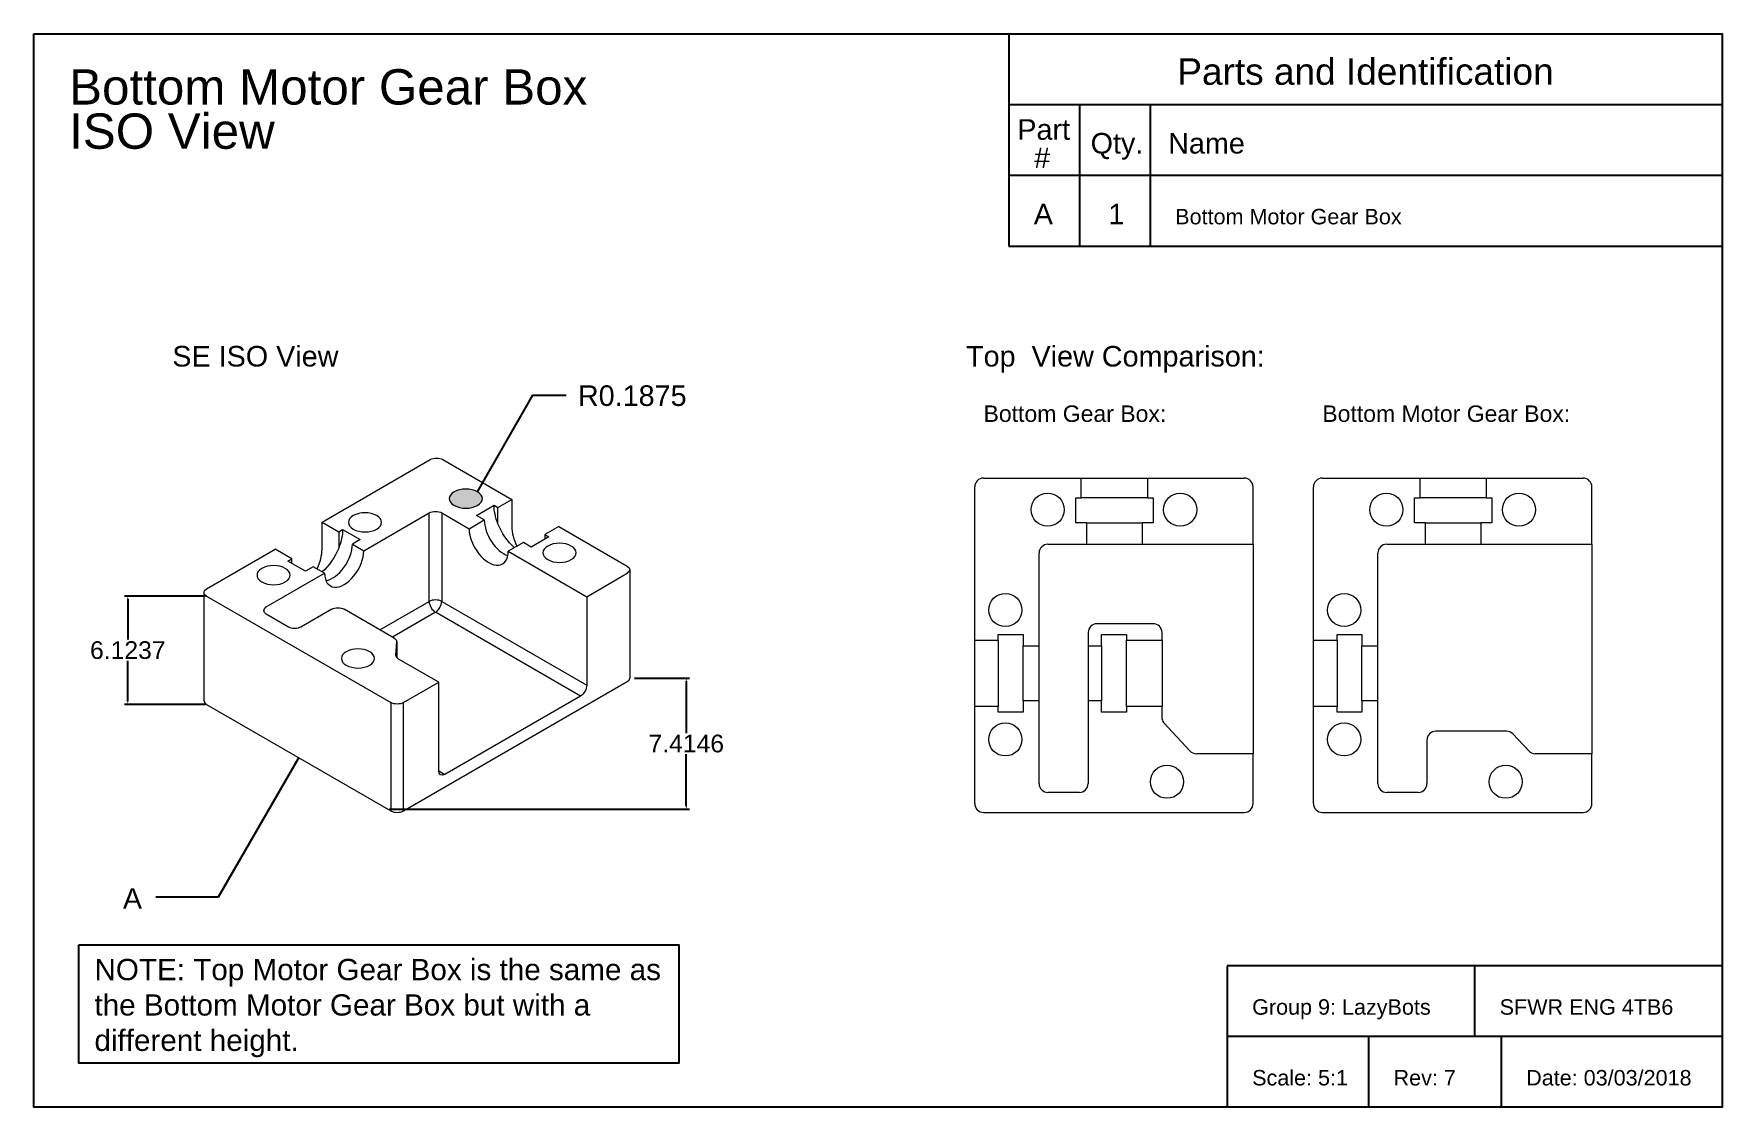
# Model space of a CAD drawing. Header units: inches. Extents: x 0 to 1256, y -61 to 0.
# Drawn here: x 949.5 to 1045.1, y -60.7 to 0 of the extents above; entities that cross this region are included whole.
import ezdxf
from ezdxf.enums import TextEntityAlignment as Align

# ---------------------------------------------------------------- set-up
doc = ezdxf.new("R2010")
doc.units = ezdxf.units.IN
doc.header["$LTSCALE"] = 2
doc.header["$MEASUREMENT"] = 0
doc.styles.get("Standard").update_dxf_attribs({"font": 'arial.ttf'})
doc.dimstyles.get("Standard").update_dxf_attribs({"dimtxt": 0.18, "dimasz": 0.18, "dimexe": 0.18, "dimexo": 0.0625, "dimgap": 0.09, "dimtad": 0, "dimtih": 1, "dimtoh": 1, "dimdec": 4, "dimzin": 0, "dimdsep": 46, "dimtxsty": 'Standard', "dimcen": 0.09, "dimadec": 0, "dimazin": 0, "dimtfac": 1, "dimtdec": 4, "dimtofl": 0, "dimtmove": 0, "dimatfit": 3, "dimfxl": 1, "dimtolj": 1, "dimtzin": 0, "dimarcsym": 0})

msp = doc.modelspace()

# ---------------------------------------------------------------- texts
msp.add_text('Parts and Identification', height=1.4981879).set_placement((1024.87262, -3.33288), align=Align.BOTTOM_CENTER)
for s, height, p in [('Bottom Motor Gear Box', 1.9975839, (951.54545, -4)), ('ISO View', 1.997584, (951.54545, -6.5)), ('Part', 1.163935, (1005.17997, -5.99162)), ('Qty.', 1.163935, (1009.32614, -6.77084)), ('Name', 1.163935, (1013.71127, -6.77084)), ('#', 1.16393, (1006.12556, -7.59185)), ('A', 1.16393, (1006.10913, -10.77084)), ('1', 1.16393, (1010.32988, -10.77084)), ('Bottom Motor Gear Box', 0.8729512, (1014.10913, -10.77084)), ('SE ISO View', 1.163935, (957.38166, -18.80874)), ('Top  View Comparison:', 1.163935, (1002.27877, -18.80874)), ('R0.1875', 1.163935, (980.32489, -21.03668)), ('Bottom Gear Box:', 0.931148, (1003.26834, -21.93812)), ('Bottom Motor Gear Box:', 0.931148, (1022.43011, -21.93812)), ('A', 1.16393, (954.58638, -49.46354, 0)), ('Group 9: LazyBots', 0.8729512, (1018.46194, -55.44807)), ('SFWR ENG 4TB6', 0.8729512, (1032.46194, -55.44807)), ('Scale: 5:1', 0.872951, (1018.46194, -59.44807)), ('Rev: 7', 0.872951, (1026.46103, -59.44807)), ('Date: 03/03/2018', 0.8729512, (1033.96103, -59.44807))]:
    msp.add_text(s, height=height).set_placement(p)
at = {"insert": (952.97701, -52.29601), "char_height": 1.2, "attachment_point": 1}
msp.add_mtext_dynamic_manual_height_columns('NOTE: Top Motor Gear Box is the same as the Bottom Motor Gear Box but with a different height.', width=33.8835558, gutter_width=1, heights=[0], dxfattribs=at)

# ---------------------------------------------------------------- blocks, each defined once
blk = doc.blocks.new('*D41')
at = {"color": 0, "lineweight": -2, "transparency": 16777216}
for p, q in [((959.258, -31.782), (954.684, -31.782)), ((954.864, -31.962), (954.864, -34.243)), ((954.864, -37.726), (954.864, -35.445)), ((959.258, -37.906), (954.684, -37.906))]:
    blk.add_line(p, q, dxfattribs=at)
at = {"color": 0, "transparency": 16777216}
for points in [[(954.834, -31.962), (954.894, -31.962), (954.864, -31.782)], [(954.834, -37.726), (954.894, -37.726), (954.864, -37.906)]]:
    blk.add_solid(points, dxfattribs=at)
at = {"layer": 'Defpoints', "color": 0, "transparency": 16777216}
for p in [(954.864, -31.782), (959.321, -31.782), (959.321, -37.906)]:
    blk.add_point(p, dxfattribs=at)
at = {"color": 0, "transparency": 16777216, "insert": (954.864, -34.844), "char_height": 1, "attachment_point": 5}
blk.add_mtext('\\A1;6.1237', dxfattribs=at)
blk = doc.blocks.new('*D40')
at = {"color": 0, "lineweight": -2, "transparency": 16777216}
for p, q in [((983.527, -36.418), (986.635, -36.418)), ((986.455, -36.598), (986.455, -39.525)), ((986.455, -43.653), (986.455, -40.726)), ((969.649, -43.833), (986.635, -43.833))]:
    blk.add_line(p, q, dxfattribs=at)
at = {"color": 0, "transparency": 16777216}
for points in [[(986.425, -36.598), (986.485, -36.598), (986.455, -36.418)], [(986.425, -43.653), (986.485, -43.653), (986.455, -43.833)]]:
    blk.add_solid(points, dxfattribs=at)
at = {"layer": 'Defpoints', "color": 0, "transparency": 16777216}
for p in [(983.465, -36.418), (986.455, -36.418), (969.587, -43.833)]:
    blk.add_point(p, dxfattribs=at)
at = {"color": 0, "transparency": 16777216, "insert": (986.455, -40.125), "char_height": 1, "attachment_point": 5}
blk.add_mtext('\\A1;7.4146', dxfattribs=at)

# ---------------------------------------------------------------- dimensions: what is measured, and where the dimension line sits
dim = msp.add_linear_dim(base=(954.86365, -31.78212), p1=(959.32095, -37.90585), p2=(959.32095, -31.78212), angle=90, dimstyle='Standard', override={"dimtxt": 1})
dim.commit()
dim.dimension.update_dxf_attribs({"geometry": '*D41', "text_midpoint": (954.86365, -34.84399)})
dim = msp.add_linear_dim(base=(986.45514, -36.4181), p1=(969.58654, -43.83269), p2=(983.46456, -36.4181), angle=90, dimstyle='Standard', override={"dimtxt": 1})
dim.commit()
dim.dimension.update_dxf_attribs({"geometry": '*D40', "text_midpoint": (986.45514, -40.12539), "dimtype": 160})

# ---------------------------------------------------------------- hatches: boundary and pattern name
at = {"true_color": 0x939598}
h = msp.add_hatch(color=252, dxfattribs=at)
h.dxf.hatch_style = 1
edge = h.paths.add_edge_path()
edge.add_ellipse((973.98293, -26.27708), major_axis=(0.9375, 0), ratio=0.57735027, start_angle=0, end_angle=360, ccw=False)

# ---------------------------------------------------------------- linework, layer by layer
for p, q in [((1004.69355, -4), (1045.0517, -4)), ((1008.69355, -4), (1008.69355, -12)), ((1012.69355, -4), (1012.69355, -12)), ((1004.69355, -8), (1045.0517, -8)), ((1004.69355, -12), (1045.0517, -12)), ((1045.04636, -52.67723), (1017.04636, -52.67723)), ((1017.04636, -52.67723), (1017.04636, -60.67722)), ((1031.04636, -52.67723), (1031.04636, -56.67723)), ((1045.04636, -56.67723), (1017.04636, -56.67723)), ((1025.04545, -56.67723), (1025.04545, -60.67722)), ((1032.54545, -56.67723), (1032.54545, -60.67722))]:
    msp.add_line(p, q)
at = {"linetype": 'Continuous', "lineweight": 0, "extrusion": (1.25969e-16, 0.816497, 0.57735)}
for p, q in [((965.85239, -27.60295), (971.97407, -24.06859)), ((972.68118, -24.06859), (976.58974, -26.3252)), ((974.58617, -27.22765), (975.58054, -26.65355)), ((975.58054, -26.65355), (975.80078, -26.78071)), ((975.80078, -26.78071), (976.58974, -26.3252)), ((976.58974, -26.3252), (976.58974, -27.85613)), ((965.85239, -27.60295), (966.79423, -28.14672)), ((965.85239, -29.13388), (965.85239, -27.60295)), ((968.20917, -29.21879), (971.91251, -27.08066)), ((971.91251, -32.0857), (971.91251, -27.08066)), ((972.61962, -27.08066), (974.17213, -27.977)), ((972.61962, -27.08066), (972.61962, -32.0857)), ((974.17213, -27.977), (975.02811, -27.4828)), ((975.02811, -27.4828), (974.58617, -27.22765)), ((975.80078, -27.69941), (975.80078, -26.78071)), ((966.79423, -28.14672), (967.01521, -28.01915)), ((966.79423, -28.14672), (966.79423, -29.06682)), ((967.01521, -28.01915), (968.00957, -28.59325)), ((968.00957, -28.59325), (967.56763, -28.8484)), ((978.67413, -28.43963), (977.67976, -29.01373)), ((979.24139, -27.85613), (978.45243, -28.31164)), ((978.45243, -28.31164), (978.67413, -28.43963)), ((978.45243, -28.31164), (978.45243, -28.56763)), ((979.24139, -27.85613), (983.111, -30.09025)), ((959.32095, -31.37388), (963.20074, -29.13388)), ((964.14259, -29.67766), (963.20074, -29.13388)), ((967.56763, -28.8484), (968.20917, -29.21879)), ((977.23782, -28.75858), (976.38184, -29.25278)), ((976.38184, -29.25278), (980.82525, -31.81818)), ((977.67976, -29.01373), (977.23782, -28.75858)), ((962.69697, -32.40126), (965.99946, -30.49457)), ((963.92161, -29.80523), (964.14259, -29.67766)), ((964.91598, -30.37933), (963.92161, -29.80523)), ((964.14259, -29.93281), (964.14259, -29.67766)), ((965.35792, -30.12418), (964.91598, -30.37933)), ((965.99946, -30.49457), (965.35792, -30.12418)), ((980.82525, -31.81818), (983.111, -30.4985)), ((983.25745, -30.29438), (983.25745, -36.4181)), ((959.1745, -37.70172), (959.1745, -31.578)), ((959.32095, -31.78212), (969.75077, -37.80379)), ((969.12573, -33.69465), (971.91251, -32.0857)), ((972.61962, -32.0857), (980.82525, -36.82323)), ((980.82525, -31.81818), (980.82525, -36.82323)), ((963.95069, -33.53334), (962.69697, -32.80951)), ((966.39851, -32.52834), (964.6578, -33.53334)), ((969.93208, -34.1602), (967.10562, -32.52834)), ((972.26607, -32.69808), (969.83284, -34.1029)), ((980.4717, -37.4356), (972.26607, -32.69808)), ((970.03329, -35.12834), (970.07823, -34.37425)), ((970.07823, -34.37425), (970.07823, -35.25825)), ((970.07853, -35.25862), (970.07853, -34.36432)), ((970.03329, -35.12834), (970.03329, -35.14819)), ((972.4503, -36.65346), (970.17944, -35.34239)), ((970.45788, -43.92751), (983.111, -36.62222)), ((970.45788, -37.80379), (972.4503, -36.65346)), ((972.4503, -41.65851), (972.4503, -36.65346)), ((959.32095, -37.90585), (969.75077, -43.92751)), ((969.75077, -37.80379), (969.75077, -43.92751)), ((970.45788, -43.92751), (970.45788, -37.80379)), ((980.4717, -37.4356), (972.80385, -41.86263)), ((972.4503, -41.65851), (972.80385, -41.86263))]:
    msp.add_line(p, q, dxfattribs=at)
at = {"color": 0, "linetype": 'Continuous', "lineweight": 0}
for p, q in [((1002.76834, -34.27521), (1002.76834, -25.61784)), ((1003.26834, -25.11784), (1008.79588, -25.11784)), ((1008.79588, -25.11784), (1012.54588, -25.11784)), ((1008.79588, -26.23359), (1008.79588, -25.11784)), ((1012.54588, -25.11784), (1018.01834, -25.11784)), ((1012.54588, -25.11784), (1012.54588, -26.23359)), ((1018.51834, -28.85038), (1018.51834, -25.61784)), ((1008.48441, -27.63984), (1008.48441, -26.23359)), ((1008.48441, -26.23359), (1008.79588, -26.23359)), ((1012.54588, -26.23359), (1008.79588, -26.23359)), ((1012.54588, -26.23359), (1012.85941, -26.23359)), ((1012.85941, -26.23359), (1012.85941, -27.63984)), ((1009.10941, -27.63984), (1008.48441, -27.63984)), ((1009.10941, -28.85038), (1009.10941, -27.63984)), ((1009.10941, -27.63984), (1012.23441, -27.63984)), ((1012.85941, -27.63984), (1012.23441, -27.63984)), ((1012.23441, -27.63984), (1012.23441, -28.85038)), ((1006.41383, -34.58771), (1006.41383, -29.35038)), ((1006.91383, -28.85038), (1009.10941, -28.85038)), ((1009.10941, -28.85038), (1012.23441, -28.85038)), ((1012.23441, -28.85038), (1018.51834, -28.85038)), ((1018.51834, -28.85038), (1018.51834, -29.35038)), ((1018.51834, -29.35038), (1018.51834, -40.19436)), ((1012.86378, -33.34821), (1009.68686, -33.34821)), ((1002.76834, -34.27521), (1004.10032, -34.27521)), ((1002.76834, -38.02521), (1002.76834, -34.27521)), ((1004.10032, -34.27521), (1004.10032, -33.96271)), ((1004.10032, -33.96271), (1005.50657, -33.96271)), ((1004.10032, -34.27521), (1004.10032, -38.02521)), ((1005.50657, -33.96271), (1005.50657, -34.58771)), ((1009.18686, -33.84821), (1009.18686, -34.58771)), ((1009.94022, -34.58771), (1009.94022, -33.96271)), ((1009.94022, -33.96271), (1011.34647, -33.96271)), ((1011.34647, -33.96271), (1011.34647, -34.27521)), ((1011.34647, -34.27521), (1013.36378, -34.27521)), ((1011.34647, -38.02521), (1011.34647, -34.27521)), ((1013.36378, -34.27521), (1013.36378, -33.84821)), ((1013.36378, -34.27521), (1013.36378, -38.02521)), ((1005.50657, -34.58771), (1006.41383, -34.58771)), ((1005.50657, -37.71271), (1005.50657, -34.58771)), ((1006.41383, -37.71271), (1006.41383, -34.58771)), ((1009.18686, -34.58771), (1009.18686, -37.71271)), ((1009.18686, -34.58771), (1009.94022, -34.58771)), ((1009.94022, -34.58771), (1009.94022, -37.71271)), ((1004.10032, -38.02521), (1002.76834, -38.02521)), ((1002.76834, -43.51206), (1002.76834, -38.02521)), ((1004.10032, -38.33771), (1004.10032, -38.02521)), ((1006.41383, -37.71271), (1005.50657, -37.71271)), ((1005.50657, -37.71271), (1005.50657, -38.33771)), ((1006.41383, -42.38313), (1006.41383, -37.71271)), ((1009.94022, -37.71271), (1009.18686, -37.71271)), ((1009.18686, -37.71271), (1009.18686, -42.38313)), ((1009.94022, -38.33771), (1009.94022, -37.71271)), ((1013.36378, -38.02521), (1011.34647, -38.02521)), ((1011.34647, -38.02521), (1011.34647, -38.33771)), ((1013.36378, -38.74334), (1013.36378, -38.02521)), ((1005.50657, -38.33771), (1004.10032, -38.33771)), ((1011.34647, -38.33771), (1009.94022, -38.33771)), ((1014.94137, -40.53554), (1013.48661, -38.97711)), ((1018.51834, -40.69436), (1015.30687, -40.69436)), ((1018.51834, -40.19436), (1018.51834, -40.69436)), ((1018.51834, -43.51206), (1018.51834, -40.69436)), ((1008.68686, -42.88313), (1006.91383, -42.88313)), ((1003.26834, -44.01206), (1018.01834, -44.01206))]:
    msp.add_line(p, q, dxfattribs=at)
at = {"linetype": 'Continuous', "lineweight": 0}
for p, q in [((1021.93011, -34.27521), (1021.93011, -25.61784)), ((1022.43011, -25.11784), (1027.95765, -25.11784)), ((1027.95765, -25.11784), (1031.70765, -25.11784)), ((1027.95765, -26.23359), (1027.95765, -25.11784)), ((1031.70765, -25.11784), (1037.18011, -25.11784)), ((1031.70765, -25.11784), (1031.70765, -26.23359)), ((1037.68011, -28.85038), (1037.68011, -25.61784)), ((1027.64617, -27.63984), (1027.64617, -26.23359)), ((1027.64617, -26.23359), (1027.95765, -26.23359)), ((1031.70765, -26.23359), (1027.95765, -26.23359)), ((1031.70765, -26.23359), (1032.02117, -26.23359)), ((1032.02117, -26.23359), (1032.02117, -27.63984)), ((1028.27117, -27.63984), (1027.64617, -27.63984)), ((1028.27117, -28.85038), (1028.27117, -27.63984)), ((1028.27117, -27.63984), (1031.39617, -27.63984)), ((1032.02117, -27.63984), (1031.39617, -27.63984)), ((1031.39617, -27.63984), (1031.39617, -28.85038)), ((1025.5756, -34.58771), (1025.5756, -29.35038)), ((1026.0756, -28.85038), (1028.27117, -28.85038)), ((1028.27117, -28.85038), (1031.39617, -28.85038)), ((1031.39617, -28.85038), (1037.68011, -28.85038)), ((1037.68011, -28.85038), (1037.68011, -29.35038)), ((1037.68011, -29.35038), (1037.68011, -40.19436)), ((1021.93011, -34.27521), (1023.26208, -34.27521)), ((1021.93011, -38.02521), (1021.93011, -34.27521)), ((1023.26208, -34.27521), (1023.26208, -33.96271)), ((1023.26208, -33.96271), (1024.66833, -33.96271)), ((1023.26208, -34.27521), (1023.26208, -38.02521)), ((1024.66833, -33.96271), (1024.66833, -34.58771)), ((1024.66833, -34.58771), (1025.5756, -34.58771)), ((1024.66833, -37.71271), (1024.66833, -34.58771)), ((1025.5756, -37.71271), (1025.5756, -34.58771)), ((1023.26208, -38.02521), (1021.93011, -38.02521)), ((1021.93011, -43.51206), (1021.93011, -38.02521)), ((1023.26208, -38.33771), (1023.26208, -38.02521)), ((1025.5756, -37.71271), (1024.66833, -37.71271)), ((1024.66833, -37.71271), (1024.66833, -38.33771)), ((1025.5756, -42.38313), (1025.5756, -37.71271)), ((1024.66833, -38.33771), (1023.26208, -38.33771)), ((1028.34863, -39.92139), (1028.34863, -42.38313)), ((1032.84585, -39.42139), (1028.84863, -39.42139)), ((1034.10313, -40.53554), (1033.21135, -39.5802)), ((1037.68011, -40.69436), (1034.46864, -40.69436)), ((1037.68011, -40.19436), (1037.68011, -40.69436)), ((1037.68011, -43.51206), (1037.68011, -40.69436)), ((1027.84863, -42.88313), (1026.0756, -42.88313)), ((1022.43011, -44.01206), (1037.18011, -44.01206))]:
    msp.add_line(p, q, dxfattribs=at)
msp.add_lwpolyline([(949.54545, 0), (1045.0517, 0), (1045.0517, -60.67722), (949.54545, -60.67722)], close=True)
msp.add_lwpolyline([(1004.69355, 0), (1004.69355, -12)])
at = {"elevation": 0}
for points in [[(974.63546, -25.88845), (977.77227, -20.42151), (979.65846, -20.42151)], [(964.53586, -40.91668), (959.97873, -48.80986), (956.45527, -48.80986)]]:
    msp.add_lwpolyline(points, dxfattribs=at)
msp.add_lwpolyline([(952.09867, -51.49162), (986.02802, -51.49162), (986.02802, -58.18853), (952.09867, -58.18853)], close=True, dxfattribs=at)
at = {"color": 0, "linetype": 'Continuous', "lineweight": 0}
for centre in [(1006.89366, -26.9022), (1014.39352, -26.90218), (1004.50272, -32.57292), (1004.50272, -39.88628), (1013.64351, -42.27929)]:
    msp.add_circle(centre, 0.9375, dxfattribs=at)
at = {"linetype": 'Continuous', "lineweight": 0}
for centre in [(1026.05543, -26.9022), (1033.55529, -26.90218), (1023.66449, -32.57292), (1023.66449, -39.88628), (1032.80528, -42.27929)]:
    msp.add_circle(centre, 0.9375, dxfattribs=at)
at = {"color": 0, "linetype": 'Continuous', "lineweight": 0}
for centre, start, end in [((1003.26834, -25.61784), 90, 180), ((1018.01834, -25.61784), 0, 90), ((1006.91383, -29.35038), 90, 180), ((1009.68686, -33.84821), 90, 180), ((1012.86378, -33.84821), 0, 90), ((1013.85211, -38.63592), 192.405449, 223.0294172), ((1015.30687, -40.19436), 223.0294172, 270), ((1006.91383, -42.38313), 180, 270), ((1008.68686, -42.38313), 270, 0), ((1003.26834, -43.51206), 180, 270), ((1018.01834, -43.51206), 270, 0)]:
    msp.add_arc(centre, 0.5, start, end, dxfattribs=at)
at = {"linetype": 'Continuous', "lineweight": 0}
for centre, start, end in [((1022.43011, -25.61784), 90, 180), ((1037.18011, -25.61784), 0, 90), ((1026.0756, -29.35038), 90, 180), ((1028.84863, -39.92139), 90, 180), ((1032.84585, -39.92139), 43.0294172, 90), ((1034.46864, -40.19436), 223.0294172, 270), ((1026.0756, -42.38313), 180, 270), ((1027.84863, -42.38313), 270, 0), ((1022.43011, -43.51206), 180, 270), ((1037.18011, -43.51206), 270, 0)]:
    msp.add_arc(centre, 0.5, start, end, dxfattribs=at)
at = {"linetype": 'Continuous', "lineweight": 0, "extrusion": (-1.18003e-17, 1.66533e-16, -1)}
msp.add_ellipse((972.32763, -24.27271), major_axis=(0.5, 0), ratio=0.57735027, start_param=-2.35619449, end_param=-0.78539816, dxfattribs=at)
at = {"linetype": 'Continuous', "lineweight": 0, "extrusion": (7.95816e-17, -8.51762e-30, -1)}
for centre in [(973.98293, -26.27708), (968.28248, -27.61605), (979.28614, -29.33888), (963.11115, -30.60172), (967.88255, -35.31037)]:
    msp.add_ellipse(centre, major_axis=(0.9375, 0), ratio=0.57735027, start_param=-5.49778714, end_param=0.78539816, dxfattribs=at)
at = {"linetype": 'Continuous', "lineweight": 0, "extrusion": (-3.63432e-17, -1.03585e-16, -1)}
msp.add_ellipse((977.12733, -27.54671), major_axis=(-1.09375, 1.89443), ratio=0.57735027, start_param=-1.32558869, end_param=-0.78533131, dxfattribs=at)
at = {"linetype": 'Continuous', "lineweight": 0, "extrusion": (-1.18003e-17, 5.55112e-17, -1)}
msp.add_ellipse((972.26607, -27.28478), major_axis=(0.5, 0), ratio=0.57735027, start_param=-2.35619449, end_param=-0.78539816, dxfattribs=at)
at = {"linetype": 'Continuous', "lineweight": 0}
for centre, major_axis, start_param, end_param in [((976.13296, -28.12081), (0.78125, -1.35316), -2.35628809, -0.5797656), ((975.27698, -28.61501), (0.78125, -1.35316), -2.35628809, 0.78549176), ((977.91557, -28.6216), (0.9375, -1.6238), -2.35619449, -1.6885333), ((964.52656, -29.89934), (0.9375, 1.6238), -1.4526708, -0.78539816), ((967.10431, -29.8568), (-0.78125, -1.35316), -0.78549176, 2.35628809), ((966.46278, -29.48641), (0.78125, 1.35316), -2.71850222, -0.78530456), ((972.26607, -32.28983), (0.5, 0), 0.78539816, 2.35619449), ((972.26607, -32.28983), (-0.25, 0.43301), 0.78539816, 2.35619449), ((972.26607, -32.28983), (-0.25, -0.43301), 0.78539816, 2.35619449), ((982.75745, -36.4181), (0.5, 0), -0.78539816, 0), ((959.6745, -37.70172), (-0.5, 0), 0, 0.78539816), ((970.10432, -43.72338), (0.5, 0), -2.35619449, -0.78539816)]:
    msp.add_ellipse(centre, major_axis=major_axis, ratio=0.57735027, start_param=start_param, end_param=end_param, dxfattribs=at)
at = {"linetype": 'Continuous', "lineweight": 0, "extrusion": (1.7999e-16, -2.13149e-17, -1)}
msp.add_ellipse((965.46841, -28.91231), major_axis=(-1.09375, -1.89443), ratio=0.57735027, start_param=-2.35626135, end_param=-1.81509521, dxfattribs=at)
at = {"linetype": 'Continuous', "lineweight": 0, "extrusion": (5.9805e-17, -4.80741e-17, -1)}
msp.add_ellipse((977.12733, -27.54671), major_axis=(-1.09375, 1.89443), ratio=0.57735027, start_param=-2.1002121, end_param=-1.32558869, dxfattribs=at)
at = {"linetype": 'Continuous', "lineweight": 0, "extrusion": (-1.97432e-17, -3.41963e-17, -1)}
msp.add_ellipse((965.46841, -28.91231), major_axis=(-1.09375, -1.89443), ratio=0.57735027, start_param=-1.81509521, end_param=-1.04138055, dxfattribs=at)
at = {"linetype": 'Continuous', "lineweight": 0, "extrusion": (4.74988e-17, 5.55112e-17, -1)}
msp.add_ellipse((982.75745, -30.29438), major_axis=(0.5, 0), ratio=0.57735027, start_param=-0.78539816, end_param=0.78539816, dxfattribs=at)
at = {"linetype": 'Continuous', "lineweight": 0, "extrusion": (1.27622e-16, 5.55112e-17, -1)}
msp.add_ellipse((959.6745, -31.578), major_axis=(-0.5, 0), ratio=0.57735027, start_param=-0.78539816, end_param=0.78539816, dxfattribs=at)
at = {"linetype": 'Continuous', "lineweight": 0, "extrusion": (-4.34926e-17, 1.72979e-32, -1)}
msp.add_ellipse((963.05052, -32.60538), major_axis=(-0.5, 0), ratio=0.57735027, start_param=-0.78539816, end_param=0.78539816, dxfattribs=at)
at = {"linetype": 'Continuous', "lineweight": 0, "extrusion": (1.32997e-16, 1.66533e-16, -1)}
msp.add_ellipse((966.75206, -32.73247), major_axis=(0.5, 0), ratio=0.57735027, start_param=-2.35619449, end_param=-0.78539816, dxfattribs=at)
at = {"linetype": 'Continuous', "lineweight": 0, "extrusion": (8.37726e-17, 5.55112e-17, -1)}
msp.add_ellipse((964.30424, -33.32922), major_axis=(-0.5, 0), ratio=0.57735027, start_param=-2.35619449, end_param=-0.78539816, dxfattribs=at)
at = {"linetype": 'Continuous', "lineweight": 0, "extrusion": (7.21111e-17, 5.55112e-17, -1)}
for centre, major_axis in [((969.57853, -34.36432), (0.5, 0)), ((970.533, -35.13826), (-0.5, 0))]:
    msp.add_ellipse(centre, major_axis=major_axis, ratio=0.57735027, start_param=-0.78539816, end_param=0.03439316, dxfattribs=at)
at = {"linetype": 'Continuous', "lineweight": 0, "extrusion": (3.57679e-17, 6.19519e-17, -1)}
msp.add_ellipse((980.4717, -37.02735), major_axis=(-0.25, -0.43301), ratio=0.57735027, start_param=-2.35619449, end_param=-0.78539816, dxfattribs=at)
at = {"linetype": 'Continuous', "lineweight": 0, "extrusion": (-2.72497e-17, 1.11022e-16, -1)}
msp.add_ellipse((970.10432, -37.59966), major_axis=(-0.5, 0), ratio=0.57735027, start_param=-2.35619449, end_param=-0.78539816, dxfattribs=at)
at = {"linetype": 'Continuous', "lineweight": 0, "extrusion": (1.07879e-16, 2.03185e-17, -1)}
msp.add_ellipse((972.80385, -41.45438), major_axis=(-0.25, -0.43301), ratio=0.57735027, start_param=-0.78539816, end_param=0.78539816, dxfattribs=at)

msp.set_redraw_order([(e.dxf.handle, doc.entitydb.next_handle()) for e in msp.query("TEXT MTEXT ATTDEF DIMENSION ARC_DIMENSION")])  # texts and dimensions are drawn at this point

doc.saveas('drawing.dxf')
